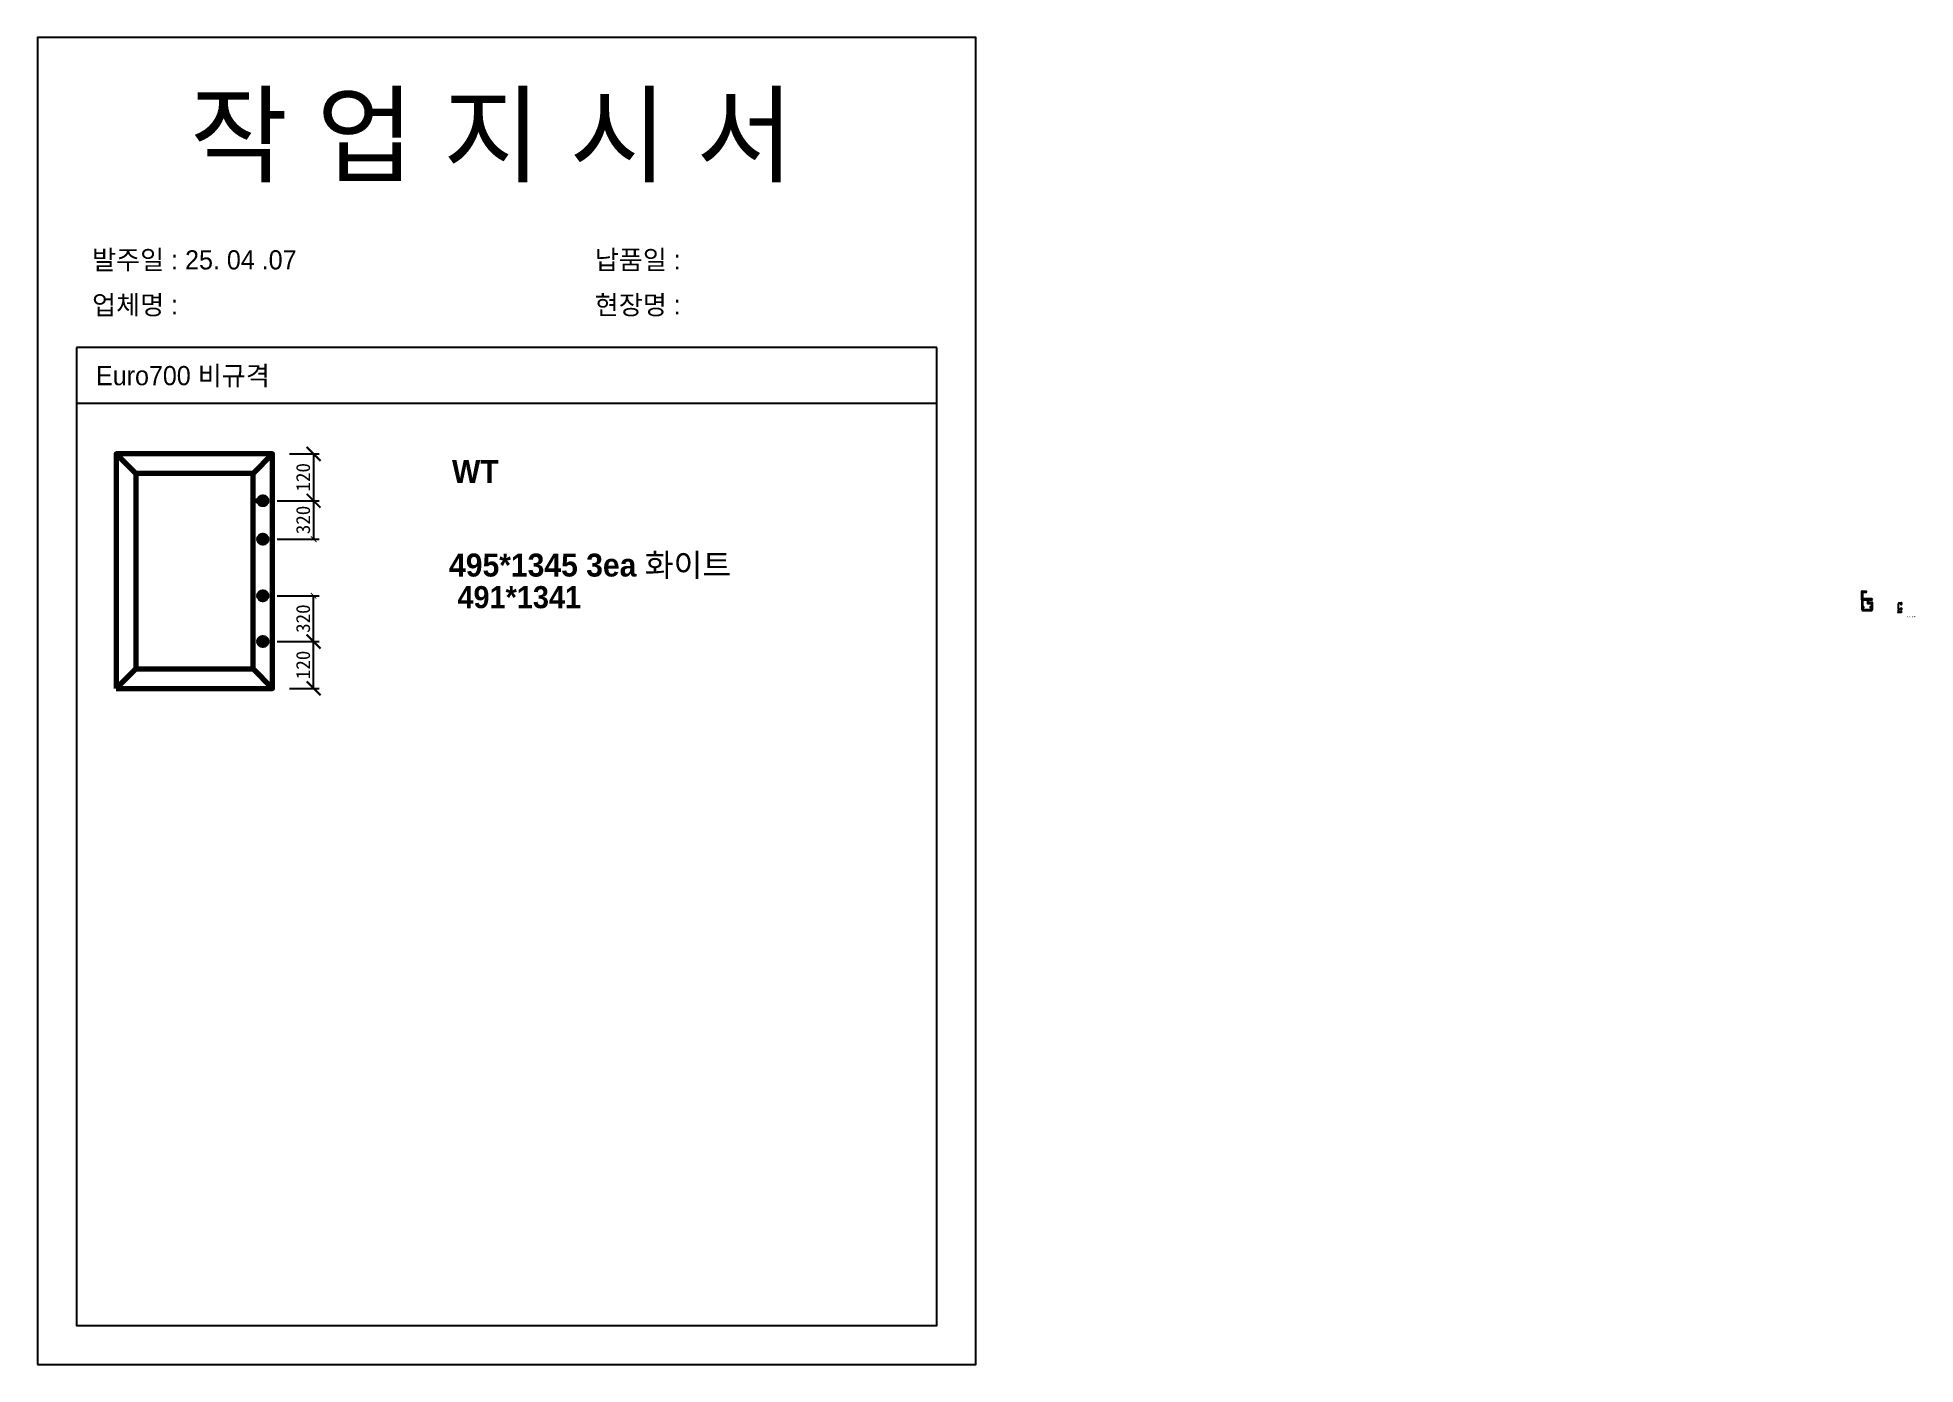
# Model space of a CAD drawing. Header units: millimetres. Extents: x -44117 to 256353, y -2095463 to 65325.
# Drawn here: x 112452 to 115814, y -53285 to -50909 of the extents above; entities that cross this region are included whole.
import ezdxf

# ---------------------------------------------------------------- set-up
doc = ezdxf.new("R2010")
doc.units = ezdxf.units.MM
doc.header["$LTSCALE"] = 10
doc.layers.add('Layer1', color=7, linetype='Continuous', lineweight=70)
doc.styles.add('H', font='NGULIM.TTF')
doc.dimstyles.new('ISO-25', dxfattribs={"dimtxt": 2.5, "dimasz": 2.5, "dimexe": 1, "dimexo": 1, "dimtad": 1, "dimtxsty": 'Standard', "dimblk": 'ARCHTICK', "dimcen": 2.5, "dimadec": 0, "dimazin": 0, "dimtfac": 1, "dimtmove": 0, "dimatfit": 3, "dimfxl": 0, "dimarcsym": 0})

msp = doc.modelspace()

# ---------------------------------------------------------------- texts
at = {"lineweight": -3, "style": 'H'}
msp.add_text('FULL SIZE', height=2.299208, dxfattribs=at).set_placement((115799.07888, -51947.1018))
at = {"attachment_point": 1}
for s, width, gutter_width, heights, insert, char_height in [('{\\fGulim|b0|i0|c129|p50;작 업 지 시 서}', 3307.3198183, 12.5, [-155.84554], (112724.79644, -51013.03855), 140), ('{\\fGulim|b0|i0|c129|p50;발주일 : 25. 04 .07}', 3307.3198183, 12.5, [34.50412], (112549.58709, -51289.75897), 34.3), ('{\\fGulim|b0|i0|c129|p50;납품일 :}', 3307.3198183, 12.5, [-37.67976], (113449.56507, -51289.75897), 34.3), ('{\\fGulim|b0|i0|c129|p50;업체명 : }', 3307.3198183, 12.5, [36.11279], (112549.58709, -51370.41514), 34.3), ('{\\fGulim|b0|i0|c129|p50;현장명 : }', 3307.3198183, 12.5, [-38.2735], (113449.56507, -51370.41514), 34.3), ('{\\fGulim|b0|i0|c129|p50;Euro700 비규격}', 3307.3198183, 12.5, [-38.22783], (112556.62929, -51497.08124), 34.3), ('{\\fGulim|b1|i0|c129|p50;WT}', 2645.8558546, 10, [-42.30333], (113193.99618, -51665.23049), 41.16), ('{\\fGulim|b1|i0|c129|p50;\\P495*1345 3ea 화이트}', 2645.8558546, 10, [-114.33333], (113188.71411, -51764.24977), 41.16)]:
    msp.add_mtext_dynamic_manual_height_columns(s, width=width, gutter_width=gutter_width, heights=heights, dxfattribs=dict(at, insert=insert, char_height=char_height))
at = {"color": 1, "insert": (113203.74671, -51891.15682), "char_height": 39.5136, "attachment_point": 1}
msp.add_mtext_dynamic_manual_height_columns('{\\fGulim|b1|i0|c129|p50;491*1341}', width=2540.0216204, gutter_width=9.6, heights=[-40.6112], dxfattribs=at)

# ---------------------------------------------------------------- blocks, each defined once
blk = doc.blocks.new('_ArchTick')
at = {"color": 0, "linetype": 'ByBlock', "const_width": 0.15}
blk.add_lwpolyline([(-0.5, -0.5), (0.5, 0.5)], dxfattribs=at)
blk = doc.blocks.new('*D2322')
at = {"color": 0, "lineweight": -2}
for p, q in [((112895.8, -51990.3), (112956.2, -51990.3)), ((112946.2, -52074.3), (112946.2, -51990.3)), ((112902.8, -52074.3), (112956.2, -52074.3))]:
    blk.add_line(p, q, dxfattribs=at)
at = {"layer": 'Defpoints', "color": 0}
for p in [(112865.8, -51990.3), (112946.2, -51990.3), (112872.8, -52074.3)]:
    blk.add_point(p, dxfattribs=at)
at = {"color": 0, "lineweight": -2, "xscale": 25, "yscale": 25, "zscale": 25}
for p, rotation in [((112946.2, -51990.3), 90), ((112946.2, -52074.3), 270)]:
    blk.add_blockref('_ArchTick', p, dxfattribs=dict(at, rotation=rotation))
at = {"color": 0, "insert": (112927.5, -52032.3), "char_height": 25, "attachment_point": 5, "rotation": 90}
blk.add_mtext('120', dxfattribs=at)
blk = doc.blocks.new('*D2323')
at = {"color": 0, "lineweight": -2}
for p, q in [((112902.8, -51654.3), (112956.2, -51654.3)), ((112946.2, -51654.3), (112946.2, -51738.3)), ((112895.8, -51738.3), (112956.2, -51738.3))]:
    blk.add_line(p, q, dxfattribs=at)
at = {"layer": 'Defpoints', "color": 0}
for p in [(112872.8, -51654.3), (112865.8, -51738.3), (112946.2, -51738.3)]:
    blk.add_point(p, dxfattribs=at)
at = {"color": 0, "lineweight": -2, "xscale": 25, "yscale": 25, "zscale": 25}
for p, rotation in [((112946.2, -51654.3), 90), ((112946.2, -51738.3), 270)]:
    blk.add_blockref('_ArchTick', p, dxfattribs=dict(at, rotation=rotation))
at = {"color": 0, "insert": (112927.5, -51696.3), "char_height": 25, "attachment_point": 5, "rotation": 90}
blk.add_mtext('120', dxfattribs=at)
blk = doc.blocks.new('*D2324')
at = {"color": 0, "lineweight": -2}
for p, q in [((112880.8, -51738.3), (112956.2, -51738.3)), ((112946.2, -51738.3), (112946.2, -51807.1)), ((112880.8, -51807.1), (112956.2, -51807.1))]:
    blk.add_line(p, q, dxfattribs=at)
at = {"layer": 'Defpoints', "color": 0}
for p in [(112865.8, -51738.3), (112865.8, -51807.1), (112946.2, -51807.1)]:
    blk.add_point(p, dxfattribs=at)
at = {"color": 0, "lineweight": -2, "xscale": 10, "yscale": 10, "zscale": 10}
for p, rotation in [((112946.2, -51738.3), 90), ((112946.2, -51807.1), 270)]:
    blk.add_blockref('_ArchTick', p, dxfattribs=dict(at, rotation=rotation))
at = {"color": 0, "insert": (112927.5, -51772.7), "char_height": 25, "attachment_point": 5, "rotation": 90}
blk.add_mtext('320', dxfattribs=at)
blk = doc.blocks.new('*D2325')
at = {"color": 0, "lineweight": -2}
for p, q in [((112880.8, -51908.4), (112956.2, -51908.4)), ((112946.2, -51990.3), (112946.2, -51908.4)), ((112880.8, -51990.3), (112956.2, -51990.3))]:
    blk.add_line(p, q, dxfattribs=at)
at = {"layer": 'Defpoints', "color": 0}
for p in [(112865.8, -51908.4), (112946.2, -51908.4), (112865.8, -51990.3)]:
    blk.add_point(p, dxfattribs=at)
at = {"color": 0, "lineweight": -2, "xscale": 10, "yscale": 10, "zscale": 10}
for p, rotation in [((112946.2, -51908.4), 90), ((112946.2, -51990.3), 270)]:
    blk.add_blockref('_ArchTick', p, dxfattribs=dict(at, rotation=rotation))
at = {"color": 0, "insert": (112927.5, -51949.4), "char_height": 25, "attachment_point": 5, "rotation": 90}
blk.add_mtext('320', dxfattribs=at)

# ---------------------------------------------------------------- dimensions: what is measured, and where the dimension line sits
for base, p1, p2, picture, middle in [((112946.21064, -51738.30065), (112872.81892, -51654.30065), (112865.81892, -51738.30065), '*D2323', (112927.46064, -51696.30065)), ((112946.21064, -51990.30065), (112872.81892, -52074.30065), (112865.81892, -51990.30065), '*D2322', (112927.46064, -52032.30065))]:
    dim = msp.add_linear_dim(base=base, p1=p1, p2=p2, angle=90, text='120', dimstyle='ISO-25', override={"dimscale": 10, "dimexo": 3, "dimtxsty": 'Standard'})
    dim.commit()
    dim.dimension.update_dxf_attribs({"geometry": picture, "text_midpoint": middle})
for base, p1, p2, picture, middle in [((112946.21064, -51807.14657), (112865.81892, -51738.30065), (112865.81892, -51807.14657), '*D2324', (112946.21064, -51772.72361)), ((112946.21064, -51908.42993), (112865.81892, -51990.30065), (112865.81892, -51908.42993), '*D2325', (112946.21064, -51949.36529))]:
    dim = msp.add_linear_dim(base=base, p1=p1, p2=p2, angle=90, text='320', dimstyle='ISO-25', override={"dimscale": 10, "dimasz": 1, "dimexo": 1.5, "dimtxsty": 'Standard'})
    dim.commit()
    dim.dimension.update_dxf_attribs({"geometry": picture, "text_midpoint": middle, "dimtype": 160})

# ---------------------------------------------------------------- linework, layer by layer
for p, q in [((114061.98984, -51464.04576), (112521.98984, -51464.04576)), ((114061.98984, -51564.04576), (112521.98984, -51564.04576)), ((115718.16994, -51915.45777), (115718.16994, -51900.45777)), ((115718.66994, -51899.95777), (115725.66994, -51899.95777)), ((115719.56994, -51902.95777), (115719.56994, -51913.95777)), ((115725.66994, -51902.45777), (115720.06994, -51902.45777)), ((115726.16994, -51900.45777), (115726.16994, -51901.95777)), ((115718.16994, -51915.45777), (115718.16994, -51933.45777)), ((115735.66994, -51913.95777), (115719.56994, -51913.95777)), ((115719.66994, -51934.95777), (115735.66994, -51934.95777)), ((115729.66994, -51920.65777), (115729.66994, -51915.45777)), ((115729.66994, -51915.45777), (115737.16994, -51915.45777)), ((115736.86994, -51920.65777), (115729.66994, -51920.65777)), ((115737.16994, -51915.45777), (115737.16994, -51915.45777)), ((115737.16994, -51933.45777), (115737.16994, -51920.95777)), ((115788.66646, -51938.12552), (115782.56571, -51938.12552)), ((115787.96571, -51922.02552), (115783.46571, -51922.02552)), ((115783.46571, -51922.02552), (115783.46571, -51932.22552)), ((115783.46571, -51932.22552), (115787.96571, -51932.22552)), ((115788.86571, -51933.42552), (115783.46571, -51933.42552)), ((115783.46571, -51933.42552), (115783.46571, -51937.12552)), ((115783.46571, -51937.12552), (115788.86552, -51937.12552)), ((115783.66571, -51920.82552), (115788.86571, -51920.82552)), ((115787.96571, -51923.72552), (115787.96571, -51922.02552)), ((115787.96571, -51932.22552), (115787.96571, -51930.82552)), ((115788.66571, -51924.22552), (115788.46571, -51924.22552)), ((115788.46571, -51930.32552), (115788.66571, -51930.32552)), ((115789.16571, -51921.12552), (115789.16571, -51923.72552)), ((115789.16571, -51930.82552), (115789.16571, -51933.12552)), ((115789.16571, -51937.42571), (115789.16571, -51937.62584))]:
    msp.add_line(p, q)
msp.add_lwpolyline([(112451.98984, -53284.87603), (114131.98984, -53284.87603), (114131.98984, -50908.87603), (112451.98984, -50908.87603)], close=True)
msp.add_lwpolyline([(112521.98984, -51464.04576), (112521.98984, -53214.87603), (114061.98984, -53214.87603), (114061.98984, -51464.04576)])
msp.add_lwpolyline([(115721.41994, -51929.75777, 1), (115721.41994, -51928.25777), (115719.66994, -51928.25777), (115719.66994, -51915.45777), (115728.16994, -51915.45777), (115728.16994, -51922.15777), (115735.66994, -51922.15777), (115735.66994, -51928.25777), (115733.91994, -51928.25777, 1), (115733.91994, -51929.75777), (115735.66994, -51929.75777), (115735.66994, -51933.45777), (115719.66994, -51933.45777), (115719.66994, -51929.75777)], format="xyb", close=True)
for centre, radius, start, end in [((115718.66994, -51900.45777), 0.5, 90, 180), ((115720.06994, -51902.95777), 0.5, 90, 180), ((115725.66994, -51900.45777), 0.5, 0, 90), ((115725.66994, -51901.95777), 0.5, 270, 0), ((115719.66994, -51933.45777), 1.5, 180, 270), ((115735.66994, -51915.45777), 1.5, 0, 90), ((115735.66994, -51933.45777), 1.5, 270, 0), ((115736.86994, -51920.95777), 0.3, 360, 90), ((115782.56571, -51937.82552), 0.3, 180, 270), ((115788.46571, -51923.72552), 0.5, 180, 270), ((115788.46571, -51930.82552), 0.5, 90, 180), ((115788.66646, -51937.62628), 0.49924, 269.876923, 0.05098013), ((115788.66571, -51923.72552), 0.5, 270, 0), ((115788.66571, -51930.82552), 0.5, 0, 90), ((115788.86552, -51937.42571), 0.30019, 0, 90), ((115788.86571, -51921.12552), 0.3, 360, 90), ((115788.86571, -51933.12552), 0.3, 270, 360)]:
    msp.add_arc(centre, radius, start, end)
at = {"layer": 'Layer1'}
for p, q in [((112627.81892, -51689.30065), (112592.81892, -51654.30065)), ((112837.81892, -51689.30065), (112872.81892, -51654.30065)), ((112855.31892, -51727.80065), (112855.31892, -51748.80065)), ((112865.81892, -51807.14657), (112844.81892, -51807.14657)), ((112855.31892, -51796.64657), (112855.31892, -51817.64657)), ((112865.81892, -51908.42993), (112844.81892, -51908.42993)), ((112855.31892, -51897.92993), (112855.31892, -51918.92993)), ((112865.81892, -51990.30065), (112844.81892, -51990.30065)), ((112855.31892, -51979.80065), (112855.31892, -52000.80065)), ((112627.81892, -52039.30065), (112592.81892, -52074.30065)), ((112872.81892, -52074.30065), (112837.81892, -52039.30065))]:
    msp.add_line(p, q, dxfattribs=at)
for points in [[(112592.81892, -52074.30065), (112872.81892, -52074.30065), (112872.81892, -51654.30065), (112592.81892, -51654.30065)], [(112627.81892, -52039.30065), (112837.81892, -52039.30065), (112837.81892, -51689.30065), (112627.81892, -51689.30065)], [(112865.81892, -51738.30065), (112844.81892, -51738.30065)]]:
    msp.add_lwpolyline(points, close=True, dxfattribs=at)
for centre in [(112855.31892, -51738.30065), (112855.31892, -51807.14657), (112855.31892, -51908.42993), (112855.31892, -51990.30065)]:
    msp.add_circle(centre, 7, dxfattribs=at)

msp.set_redraw_order([(e.dxf.handle, doc.entitydb.next_handle()) for e in msp.query("TEXT MTEXT ATTDEF DIMENSION ARC_DIMENSION")])  # texts and dimensions are drawn at this point

doc.saveas('drawing.dxf')
